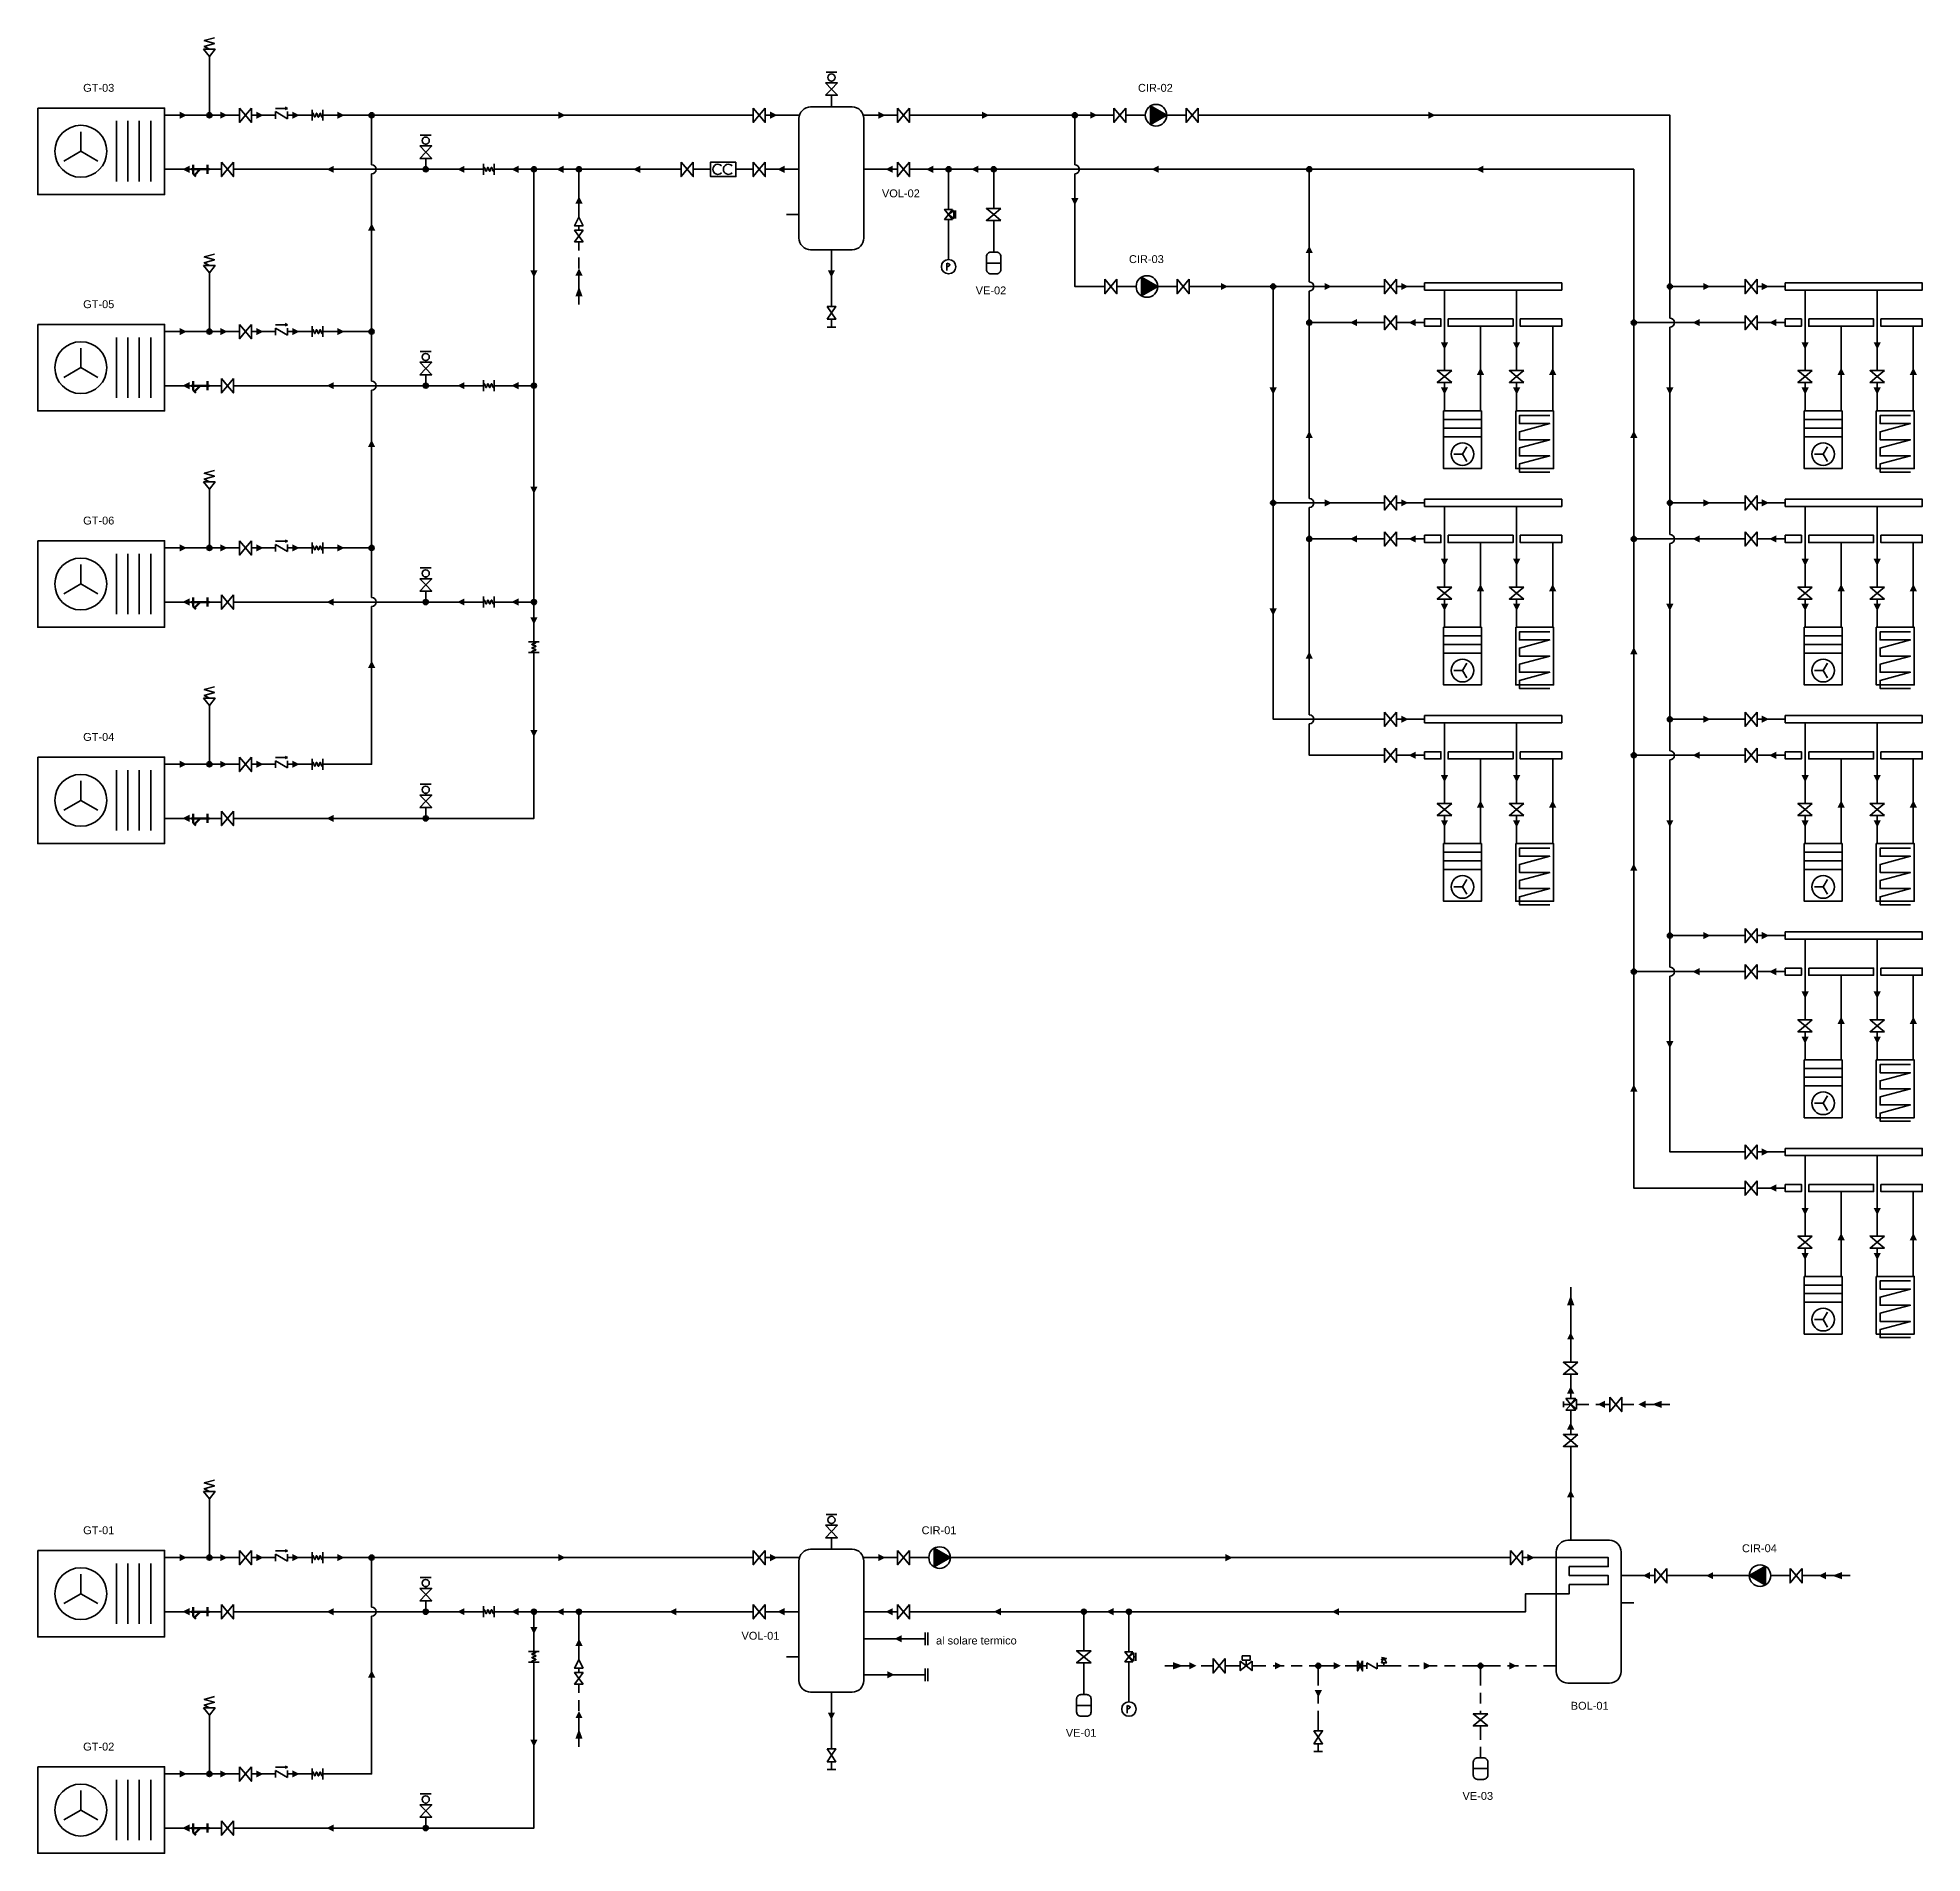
# Model space of a CAD drawing. Header units: millimetres. Extents: x 10 to 831, y 46 to 578.
# Drawn here: x 185 to 708, y 61 to 564 of the extents above; entities that cross this region are included whole.
import ezdxf

# ---------------------------------------------------------------- set-up
doc = ezdxf.new("R2010")
doc.units = ezdxf.units.MM
doc.linetypes.add('NOVEC_TRATTO_3_2', pattern=[5, 3, -2])
doc.layers.add('M-ANNO-IDEN', color=7, linetype='Continuous', lineweight=18)
doc.layers.add('M-DIAG-EQPM', color=7, linetype='Continuous', lineweight=35)
for name, color, linetype, lineweight, true_color in [('M-HWTR-RETN', 142, 'Continuous', 35, 0x2471a3), ('M-HWTR-SPLY', 22, 'Continuous', 35, 0xc0392b), ('P-DOMW-CPIP', 161, 'NOVEC_TRATTO_3_2', 35, 0x5dade2), ('P-DOMW-HPIP', 30, 'Continuous', 35, 0xd68910), ('P-DOMW-RPIP', 123, 'Continuous', 35, 0x58d68d)]:
    doc.layers.add(name, color=color, linetype=linetype, lineweight=lineweight, true_color=true_color)
doc.styles.add('NOVEC_ARIAL', font='arial.ttf')

msp = doc.modelspace()

# ---------------------------------------------------------------- texts
at = {"layer": 'M-ANNO-IDEN', "style": 'NOVEC_ARIAL'}
for s, p in [('GT-03', (197.5, 549.5)), ('CIR-02', (490, 549.5)), ('VOL-02', (419, 520.2375)), ('CIR-03', (487.5, 502)), ('GT-05', (197.5, 489.5)), ('VE-02', (445, 493.325)), ('GT-06', (197.5, 429.5)), ('GT-04', (197.5, 369.5)), ('GT-01', (197.5, 149.5)), ('CIR-01', (430, 149.5)), ('CIR-04', (657.5, 144.5)), ('VOL-01', (380.05895, 120.2375)), ('al solare termico', (434, 118.9125)), ('BOL-01', (610, 100.825)), ('VE-01', (470, 93.325)), ('GT-02', (197.5, 89.5)), ('VE-03', (580, 75.825))]:
    msp.add_text(s, height=2.1844, dxfattribs=at).set_placement(p)

# ---------------------------------------------------------------- blocks, each defined once
blk = doc.blocks.new('NoveC_FlowArrow')
h = blk.add_hatch(color=0)
h.dxf.hatch_style = 1
h.paths.add_polyline_path([(0, 0), (-2, 1), (-2, -1)])
blk = doc.blocks.new('NoveC_CappedConnection')
at = {"color": 0, "linetype": 'Continuous', "lineweight": -2}
for p, q in [((0.75, -0.75), (0.75, -4.25)), ((1.5, -0.75), (1.5, -4.25)), ((1.5, -2.5), (5, -2.5))]:
    blk.add_line(p, q, dxfattribs=at)
blk = doc.blocks.new('NoveC_NetworkBoundary')
at = {"color": 0, "linetype": 'Continuous', "lineweight": -2}
blk.add_line((0, -2.5), (5, -2.5), dxfattribs=at)
blk = doc.blocks.new('NoveC_ZoneManifoldPair')
at = {"color": 0, "linetype": 'Continuous', "lineweight": -2}
for p, q in [((0, -2.5), (2, -2.5)), ((7.5, -3.5), (7.5, -15)), ((27.5, -3.5), (27.5, -15)), ((0, -12.5), (2, -12.5)), ((17.5, -13.5), (17.5, -15)), ((37.5, -13.5), (37.5, -15))]:
    blk.add_line(p, q, dxfattribs=at)
for points in [[(2, -1.5), (40, -1.5), (40, -3.5), (2, -3.5)], [(2, -11.5), (6.5, -11.5), (6.5, -13.5), (2, -13.5)], [(8.5, -11.5), (26.5, -11.5), (26.5, -13.5), (8.5, -13.5)], [(28.5, -11.5), (40, -11.5), (40, -13.5), (28.5, -13.5)]]:
    blk.add_lwpolyline(points, close=True, dxfattribs=at)
blk = doc.blocks.new('NoveC_FanCoil')
at = {"color": 0, "linetype": 'Continuous', "lineweight": -2}
for p, q in [((0, -2.5), (2, -2.5)), ((4.4, -2.25), (4.4, -12.75)), ((6.8, -2.25), (6.8, -12.75)), ((9.2, -2.25), (9.2, -12.75)), ((14, -7.5), (14, -5.1375)), ((14, -7.5), (11.9525, -8.697)), ((14, -7.5), (16.0475, -8.697)), ((0, -12.5), (2, -12.5))]:
    blk.add_line(p, q, dxfattribs=at)
blk.add_lwpolyline([(2, -2.25), (18, -2.25), (18, -12.75), (2, -12.75)], close=True, dxfattribs=at)
blk.add_circle((14, -7.5), 3.15, dxfattribs=at)
blk = doc.blocks.new('NoveC_MixingValveThermostatic')
at = {"color": 0, "linetype": 'Continuous', "lineweight": -2}
for p, q in [((0, -5), (0.85, -5)), ((1.7, -3), (3.3, -3)), ((2.5, -5), (2.5, -3)), ((4.15, -5), (5, -5)), ((2.5, -6.65), (2.5, -10))]:
    blk.add_line(p, q, dxfattribs=at)
for points in [[(0.85, -3.68), (0.85, -6.32), (2.5, -5)], [(1.18, -6.65), (3.82, -6.65), (2.5, -5)], [(4.15, -3.68), (4.15, -6.32), (2.5, -5)]]:
    blk.add_lwpolyline(points, close=True, dxfattribs=at)
blk = doc.blocks.new('NoveC_UnderfloorPanel')
at = {"color": 0, "linetype": 'Continuous', "lineweight": -2}
for p, q in [((0, -2.5), (2, -2.5)), ((0, -12.5), (2, -12.5))]:
    blk.add_line(p, q, dxfattribs=at)
blk.add_lwpolyline([(2, -2.25), (18, -2.25), (18, -12.75), (2, -12.75)], close=True, dxfattribs=at)
blk.add_lwpolyline([(3.28, -11.7), (3.28, -3.3), (5.52, -3.3), (5.52, -11.7), (7.76, -3.3), (10, -3.3), (10, -11.7), (12.24, -3.3), (14.48, -3.3), (14.48, -11.7), (16.72, -3.3), (18.96, -3.3), (18.96, -11.7)], dxfattribs=at)
blk = doc.blocks.new('NoveC_TeeBranch')
at = {"linetype": 'Continuous', "lineweight": -2}
h = blk.add_hatch(color=0, dxfattribs=at)
h.dxf.hatch_style = 1
h.paths.add_polyline_path([(1.8, -2.5, 1), (3.2, -2.5, 1)])
at = {"color": 0, "linetype": 'Continuous', "lineweight": -2}
for p, q in [((2.5, 0), (2.5, -2.5)), ((0, -2.5), (5, -2.5))]:
    blk.add_line(p, q, dxfattribs=at)
blk.add_circle((2.5, -2.5), 0.7, dxfattribs=at)
blk = doc.blocks.new('NoveC_DrainConnection')
at = {"color": 0, "linetype": 'Continuous', "lineweight": -2}
for p, q in [((2.5, 0), (2.5, -3)), ((1.3, -8.8), (3.7, -8.8)), ((2.5, -6.6), (2.5, -8.8))]:
    blk.add_line(p, q, dxfattribs=at)
for points in [[(1.3, -3), (3.7, -3), (2.5, -4.8)], [(1.3, -6.6), (3.7, -6.6), (2.5, -4.8)]]:
    blk.add_lwpolyline(points, close=True, dxfattribs=at)
blk = doc.blocks.new('NoveC_ExpansionConnection')
at = {"color": 0, "linetype": 'Continuous', "lineweight": -2}
for p, q in [((2.5, 0), (2.5, -3)), ((0.5, -6), (4.5, -6))]:
    blk.add_line(p, q, dxfattribs=at)
blk.add_lwpolyline([(1.7, -3), (3.3, -3, -0.414214), (4.5, -4.2), (4.5, -7.8, -0.414214), (3.3, -9), (1.7, -9, -0.414214), (0.5, -7.8), (0.5, -4.2, -0.414214)], format="xyb", close=True, dxfattribs=at)
blk = doc.blocks.new('NoveC_HeatPumpAirWater')
at = {"color": 0, "linetype": 'Continuous', "lineweight": -2}
for p, q in [((40, -5), (37.6, -5)), ((14.368, -15), (14.368, -9.6)), ((24.224, -6.6), (24.224, -23.4)), ((27.392, -6.6), (27.392, -23.4)), ((30.56, -6.6), (30.56, -23.4)), ((33.728, -6.6), (33.728, -23.4)), ((14.368, -15), (9.688, -17.736)), ((14.368, -15), (19.048, -17.736)), ((40, -20), (37.6, -20))]:
    blk.add_line(p, q, dxfattribs=at)
blk.add_lwpolyline([(2.4, -3), (37.6, -3), (37.6, -27), (2.4, -27)], close=True, dxfattribs=at)
blk.add_circle((14.368, -15), 7.2, dxfattribs=at)
blk = doc.blocks.new('NoveC_DhwCylinder')
at = {"color": 0, "linetype": 'Continuous', "lineweight": -2}
for p, q in [((7.5, 0), (7.5, -2.7)), ((25, -12.5), (21.5, -12.5)), ((25, -20), (21.5, -20)), ((0, -37.5), (3.5, -37.5))]:
    blk.add_line(p, q, dxfattribs=at)
blk.add_lwpolyline([(6.74, -2.7), (18.26, -2.7, -0.414214), (21.5, -5.94), (21.5, -39.06, -0.414214), (18.26, -42.3), (6.74, -42.3, -0.414214), (3.5, -39.06), (3.5, -5.94, -0.414214)], format="xyb", close=True, dxfattribs=at)
blk.add_lwpolyline([(0, -7.5), (7.1, -7.5), (17.9, -7.5), (17.9, -10), (7.1, -10), (7.1, -12.5), (17.9, -12.5), (17.9, -15), (7.1, -15), (7.1, -17.5), (0, -17.5)], dxfattribs=at)
blk = doc.blocks.new('NoveC_BufferSixPort')
at = {"color": 0, "linetype": 'Continuous', "lineweight": -2}
for p, q in [((12.5, 0), (12.5, -2.7)), ((0, -5), (3.5, -5)), ((25, -5), (21.5, -5)), ((0, -20), (3.5, -20)), ((25, -20), (21.5, -20)), ((25, -27.5), (21.5, -27.5)), ((0, -32.5), (3.5, -32.5)), ((25, -37.5), (21.5, -37.5)), ((12.5, -45), (12.5, -42.3))]:
    blk.add_line(p, q, dxfattribs=at)
blk.add_lwpolyline([(6.74, -2.7), (18.26, -2.7, -0.414214), (21.5, -5.94), (21.5, -39.06, -0.414214), (18.26, -42.3), (6.74, -42.3, -0.414214), (3.5, -39.06), (3.5, -5.94, -0.414214)], format="xyb", close=True, dxfattribs=at)
blk = doc.blocks.new('NoveC_AirVentWithValve')
at = {"color": 0, "linetype": 'Continuous', "lineweight": -2}
for p, q in [((1, -0.525), (4, -0.525)), ((2.5, -3.05), (2.5, -3.525)), ((2.5, -6.975), (2.5, -7.5))]:
    blk.add_line(p, q, dxfattribs=at)
for points in [[(0.8333, -3.525), (4.1667, -3.525), (2.5, -5.25)], [(0.8333, -6.975), (4.1667, -6.975), (2.5, -5.25)]]:
    blk.add_lwpolyline(points, close=True, dxfattribs=at)
blk.add_circle((2.5, -2.05), 1, dxfattribs=at)
blk = doc.blocks.new('NoveC_BufferFourPort')
at = {"color": 0, "linetype": 'Continuous', "lineweight": -2}
for p, q in [((12.5, 0), (12.5, -2.7)), ((0, -5), (3.5, -5)), ((25, -5), (21.5, -5)), ((0, -20), (3.5, -20)), ((25, -20), (21.5, -20)), ((0, -32.5), (3.5, -32.5)), ((12.5, -45), (12.5, -42.3))]:
    blk.add_line(p, q, dxfattribs=at)
blk.add_lwpolyline([(6.74, -2.7), (18.26, -2.7, -0.414214), (21.5, -5.94), (21.5, -39.06, -0.414214), (18.26, -42.3), (6.74, -42.3, -0.414214), (3.5, -39.06), (3.5, -5.94, -0.414214)], format="xyb", close=True, dxfattribs=at)
blk = doc.blocks.new('NoveC_PressureGauge')
at = {"color": 0, "linetype": 'Continuous', "lineweight": -2}
blk.add_line((2.5, -10), (2.5, -5), dxfattribs=at)
blk.add_circle((2.5, -3), 2, dxfattribs=at)
blk = doc.blocks.new('NoveC_PressureGauge_Lettera')
at = {"color": 0, "linetype": 'Continuous', "lineweight": -2}
blk.add_line((-0.5, 1), (-0.5, -1.1), dxfattribs=at)
blk.add_lwpolyline([(-0.5, 1), (-0.24, 0.92), (-0.03, 0.83), (0.14, 0.75), (0.26, 0.67), (0.33, 0.58), (0.35, 0.5), (0.33, 0.42), (0.26, 0.33), (0.14, 0.25), (-0.03, 0.17), (-0.24, 0.08), (-0.5, 0)], dxfattribs=at)
blk = doc.blocks.new('NoveC_TeeJunction')
at = {"linetype": 'Continuous', "lineweight": -2}
h = blk.add_hatch(color=0, dxfattribs=at)
h.dxf.hatch_style = 1
h.paths.add_polyline_path([(1.8, -2.5, 1), (3.2, -2.5, 1)])
at = {"color": 0, "linetype": 'Continuous', "lineweight": -2}
for p, q in [((2.5, 0), (2.5, -2.5)), ((0, -2.5), (5, -2.5))]:
    blk.add_line(p, q, dxfattribs=at)
blk.add_circle((2.5, -2.5), 0.7, dxfattribs=at)
blk = doc.blocks.new('NoveC_FillingUnit')
at = {"color": 0, "linetype": 'Continuous', "lineweight": -2}
for p, q in [((2.5, 0), (2.5, -2.4)), ((2.5, -5.6), (2.5, -6.8)), ((2.5, -9.2), (2.5, -10))]:
    blk.add_line(p, q, dxfattribs=at)
for points in [[(1.3, -2.4), (3.7, -2.4), (2.5, -4)], [(1.3, -5.6), (3.7, -5.6), (2.5, -4)], [(1.3, -6.8), (3.7, -6.8), (2.5, -9.2)]]:
    blk.add_lwpolyline(points, close=True, dxfattribs=at)
blk = doc.blocks.new('NoveC_ValveSafety')
at = {"color": 0, "linetype": 'Continuous', "lineweight": -2}
blk.add_line((2.5, -10), (2.5, -6.2), dxfattribs=at)
blk.add_lwpolyline([(0.9, -4.2), (4.1, -4.2), (2.5, -6.2)], close=True, dxfattribs=at)
blk.add_lwpolyline([(2.5, -4.2), (1.1, -3.4), (3.9, -2.6), (1.1, -1.8), (3.9, -1)], dxfattribs=at)
blk = doc.blocks.new('NoveC_ValveIsolation')
at = {"color": 0, "linetype": 'Continuous', "lineweight": -2}
for p, q in [((0, -2.5), (0.8333, -2.5)), ((4.1667, -2.5), (5, -2.5))]:
    blk.add_line(p, q, dxfattribs=at)
for points in [[(0.8333, -0.5), (0.8333, -4.5), (2.5, -2.5)], [(4.1667, -0.5), (4.1667, -4.5), (2.5, -2.5)]]:
    blk.add_lwpolyline(points, close=True, dxfattribs=at)
blk = doc.blocks.new('NoveC_ValveGaugeCock3way')
at = {"color": 0, "linetype": 'Continuous', "lineweight": -2}
for p, q in [((0, -2.5), (1.1, -2.5)), ((1.38, -0.6), (3.62, -0.6)), ((2.5, -1.1), (2.5, -0.6)), ((3.9, -2.5), (5, -2.5))]:
    blk.add_line(p, q, dxfattribs=at)
for points in [[(1.1, -1.38), (1.1, -3.62), (2.5, -2.5)], [(1.38, -1.1), (3.62, -1.1), (2.5, -2.5)], [(3.9, -1.38), (3.9, -3.62), (2.5, -2.5)]]:
    blk.add_lwpolyline(points, close=True, dxfattribs=at)
blk = doc.blocks.new('NoveC_PumpCirculator')
at = {"linetype": 'Continuous', "lineweight": -2}
h = blk.add_hatch(color=0, dxfattribs=at)
h.dxf.hatch_style = 1
h.paths.add_polyline_path([(3.5, -2.402), (3.5, -7.598), (8, -5)])
at = {"color": 0, "linetype": 'Continuous', "lineweight": -2}
for p, q in [((0, -5), (2, -5)), ((8, -5), (10, -5))]:
    blk.add_line(p, q, dxfattribs=at)
blk.add_lwpolyline([(3.5, -2.402), (3.5, -7.598), (8, -5)], close=True, dxfattribs=at)
blk.add_circle((5, -5), 3, dxfattribs=at)
blk = doc.blocks.new('NoveC_ValveCheck')
at = {"color": 0, "linetype": 'Continuous', "lineweight": -2}
for p, q in [((0, -2.5), (0.85, -2.5)), ((0.85, -0.6), (4.15, -0.6)), ((0.85, -1.51), (0.85, -3.49)), ((0.85, -1.51), (4.15, -3.49)), ((4.15, -0.6), (3.55, -0.3)), ((4.15, -0.6), (3.55, -0.9)), ((4.15, -1.51), (4.15, -3.49)), ((4.15, -2.5), (5, -2.5))]:
    blk.add_line(p, q, dxfattribs=at)
blk = doc.blocks.new('NoveC_FlexibleJoint')
at = {"color": 0, "linetype": 'Continuous', "lineweight": -2}
for p, q in [((0, -2.5), (1, -2.5)), ((1, -1), (1, -4)), ((4, -1), (4, -4)), ((4, -2.5), (5, -2.5))]:
    blk.add_line(p, q, dxfattribs=at)
blk.add_lwpolyline([(1, -2.5), (1.04, -2.33), (1.08, -2.19), (1.12, -2.09), (1.17, -2.01), (1.21, -1.97), (1.25, -1.95), (1.29, -1.97), (1.33, -2.01), (1.38, -2.09), (1.42, -2.19), (1.46, -2.33), (1.5, -2.5), (1.54, -2.67), (1.58, -2.81), (1.62, -2.91), (1.67, -2.99), (1.71, -3.03), (1.75, -3.05), (1.79, -3.03), (1.83, -2.99), (1.88, -2.91), (1.92, -2.81), (1.96, -2.67), (2, -2.5), (2.04, -2.33), (2.08, -2.19), (2.12, -2.09), (2.17, -2.01), (2.21, -1.97), (2.25, -1.95), (2.29, -1.97), (2.33, -2.01), (2.38, -2.09), (2.42, -2.19), (2.46, -2.33), (2.5, -2.5), (2.54, -2.67), (2.58, -2.81), (2.62, -2.91), (2.67, -2.99), (2.71, -3.03), (2.75, -3.05), (2.79, -3.03), (2.83, -2.99), (2.88, -2.91), (2.92, -2.81), (2.96, -2.67), (3, -2.5), (3.04, -2.33), (3.08, -2.19), (3.12, -2.09), (3.17, -2.01), (3.21, -1.97), (3.25, -1.95), (3.29, -1.97), (3.33, -2.01), (3.38, -2.09), (3.42, -2.19), (3.46, -2.33), (3.5, -2.5), (3.54, -2.67), (3.58, -2.81), (3.62, -2.91), (3.67, -2.99), (3.71, -3.03), (3.75, -3.05), (3.79, -3.03), (3.83, -2.99), (3.88, -2.91), (3.92, -2.81), (3.96, -2.67), (4, -2.5)], dxfattribs=at)
blk = doc.blocks.new('NoveC_Strainer')
at = {"color": 0, "linetype": 'Continuous', "lineweight": -2}
for p, q in [((0, -2.5), (5, -2.5)), ((0.5, -1.25), (0.5, -3.75)), ((0.5464, -3.7464), (1.2536, -4.4536)), ((2.5, -2.5), (0.9, -4.1)), ((4.5, -1.25), (4.5, -3.75))]:
    blk.add_line(p, q, dxfattribs=at)
blk = doc.blocks.new('NoveC_HeatMeter')
at = {"color": 0, "linetype": 'Continuous', "lineweight": -2}
for p, q in [((0, -2.5), (1.5, -2.5)), ((8.5, -2.5), (10, -2.5))]:
    blk.add_line(p, q, dxfattribs=at)
blk.add_lwpolyline([(1.5, -0.5), (8.5, -0.5), (8.5, -4.5), (1.5, -4.5)], close=True, dxfattribs=at)
blk = doc.blocks.new('NoveC_HeatMeter_Sigla')
at = {"color": 0, "linetype": 'Continuous', "lineweight": -2}
for points in [[(-0.49, 0.98, 2.448775), (-0.49, -0.98)], [(2.45, 0.98, 2.448775), (2.45, -0.98)]]:
    blk.add_lwpolyline(points, format="xyb", dxfattribs=at)
blk = doc.blocks.new('NoveC_PressureReducer')
at = {"color": 0, "linetype": 'Continuous', "lineweight": -2}
for p, q in [((0, -5), (0.85, -5)), ((2.5, -5), (2.5, -3.4)), ((4.15, -5), (5, -5))]:
    blk.add_line(p, q, dxfattribs=at)
for points in [[(0.85, -3.68), (0.85, -6.32), (2.5, -5)], [(1.4, -2.2), (3.6, -2.2), (3.6, -3.4), (1.4, -3.4)], [(4.15, -3.68), (4.15, -6.32), (2.5, -5)]]:
    blk.add_lwpolyline(points, close=True, dxfattribs=at)
blk = doc.blocks.new('NoveC_DhwSafetyGroup')
at = {"color": 0, "linetype": 'Continuous', "lineweight": -2}
for p, q in [((0, -2.5), (3.5, -2.5)), ((3.5, -1.66), (3.5, -3.34)), ((3.5, -1.66), (6.3, -3.34)), ((6.3, -1.66), (6.3, -3.34)), ((6.3, -2.5), (10, -2.5)), ((8.2, -2.5), (8.2, -1.7))]:
    blk.add_line(p, q, dxfattribs=at)
for points in [[(0.9, -1.1), (0.9, -3.9), (1.6, -2.5)], [(2.3, -1.1), (2.3, -3.9), (1.6, -2.5)], [(7.5, -1.7), (8.9, -1.7), (8.2, -0.3)]]:
    blk.add_lwpolyline(points, close=True, dxfattribs=at)
blk.add_lwpolyline([(8.2, -0.3), (7.5, -0.8), (8.9, -0.5), (7.5, -0.2)], dxfattribs=at)

# ---------------------------------------------------------------- linework, layer by layer
at = {"layer": 'M-HWTR-RETN', "flags": 128}
for points in [[(227.5, 528), (222.5, 528)], [(235, 528), (232.5, 528)], [(290, 528), (240, 528)], [(307.5, 528), (295, 528)], [(320, 528), (312.5, 528)], [(332.5, 528), (325, 528)], [(362.5, 528), (337.5, 528)], [(370, 528), (367.5, 528)], [(382.5, 528), (380, 528)], [(392.5, 528), (387.5, 528)], [(422.5, 528), (417.5, 528)], [(435, 528), (427.5, 528)], [(447.5, 528), (440, 528)], [(535, 528), (452.5, 528)], [(627.5, 488), (627.5, 528), (540, 528)], [(322.5, 525.5), (322.5, 470.5)], [(335, 515.5), (335, 525.5)], [(437.5, 525.5), (437.5, 518)], [(450, 525.5), (450, 518)], [(537.5, 496.75), (537.5, 525.5)], [(437.5, 513), (437.5, 508)], [(450, 513), (450, 508)], [(537.5, 488), (537.5, 494.25)], [(537.5, 436.75), (537.5, 483)], [(557.5, 485.5), (540, 485.5)], [(567.5, 485.5), (562.5, 485.5)], [(585, 463), (585, 483)], [(605, 463), (605, 483)], [(627.5, 428), (627.5, 483)], [(657.5, 485.5), (630, 485.5)], [(667.5, 485.5), (662.5, 485.5)], [(685, 463), (685, 483)], [(705, 463), (705, 483)], [(227.5, 468), (222.5, 468)], [(235, 468), (232.5, 468)], [(290, 468), (240, 468)], [(307.5, 468), (295, 468)], [(320, 468), (312.5, 468)], [(322.5, 465.5), (322.5, 410.5)], [(537.5, 428), (537.5, 434.25)], [(557.5, 425.5), (540, 425.5)], [(567.5, 425.5), (562.5, 425.5)], [(657.5, 425.5), (630, 425.5)], [(667.5, 425.5), (662.5, 425.5)], [(537.5, 376.75), (537.5, 423)], [(585, 403), (585, 423)], [(605, 403), (605, 423)], [(627.5, 368), (627.5, 423)], [(685, 403), (685, 423)], [(705, 403), (705, 423)], [(227.5, 408), (222.5, 408)], [(235, 408), (232.5, 408)], [(290, 408), (240, 408)], [(307.5, 408), (295, 408)], [(320, 408), (312.5, 408)], [(322.5, 405.5), (322.5, 398)], [(322.5, 393), (322.5, 348), (295, 348)], [(557.5, 365.5), (537.5, 365.5), (537.5, 374.25)], [(567.5, 365.5), (562.5, 365.5)], [(585, 343), (585, 363)], [(605, 343), (605, 363)], [(627.5, 308), (627.5, 363)], [(657.5, 365.5), (630, 365.5)], [(667.5, 365.5), (662.5, 365.5)], [(685, 343), (685, 363)], [(705, 343), (705, 363)], [(227.5, 348), (222.5, 348)], [(235, 348), (232.5, 348)], [(290, 348), (240, 348)], [(657.5, 305.5), (630, 305.5)], [(667.5, 305.5), (662.5, 305.5)], [(657.5, 245.5), (627.5, 245.5), (627.5, 303)], [(685, 283), (685, 303)], [(705, 283), (705, 303)], [(667.5, 245.5), (662.5, 245.5)], [(685, 223), (685, 243)], [(705, 223), (705, 243)], [(602.5, 133), (597.5, 133), (597.5, 128), (490, 128)], [(227.5, 128), (222.5, 128)], [(235, 128), (232.5, 128)], [(290, 128), (240, 128)], [(307.5, 128), (295, 128)], [(320, 128), (312.5, 128)], [(322.5, 125.5), (322.5, 118)], [(332.5, 128), (325, 128)], [(335, 115.5), (335, 125.5)], [(382.5, 128), (337.5, 128)], [(392.5, 128), (387.5, 128)], [(422.5, 128), (417.5, 128)], [(472.5, 128), (427.5, 128)], [(475, 125.5), (475, 118)], [(485, 128), (477.5, 128)], [(487.5, 125.5), (487.5, 118)], [(322.5, 113), (322.5, 68), (295, 68)], [(417.5, 110.5), (427.5, 110.5)], [(475, 113), (475, 108)], [(487.5, 113), (487.5, 108)], [(227.5, 68), (222.5, 68)], [(235, 68), (232.5, 68)], [(290, 68), (240, 68)]]:
    msp.add_lwpolyline(points, dxfattribs=at)
at = {"layer": 'M-HWTR-RETN', "linetype": 'Continuous'}
for centre in [(537.5, 495.5), (537.5, 435.5), (537.5, 375.5)]:
    msp.add_arc(centre, 1.25, 270, 90, dxfattribs=at)
at = {"layer": 'M-HWTR-SPLY', "flags": 128}
for points in [[(232.5, 545.5), (232.5, 555.5)], [(222.5, 543), (230, 543)], [(235, 543), (240, 543)], [(245, 543), (250, 543)], [(255, 543), (260, 543)], [(265, 543), (275, 543)], [(277.5, 529.25), (277.5, 540.5)], [(280, 543), (382.5, 543)], [(387.5, 543), (392.5, 543)], [(417.5, 543), (422.5, 543)], [(427.5, 543), (470, 543)], [(472.5, 540.5), (472.5, 529.25)], [(475, 543), (482.5, 543)], [(487.5, 543), (490, 543)], [(500, 543), (502.5, 543)], [(507.5, 543), (637.5, 543), (637.5, 498)], [(277.5, 485.5), (277.5, 526.75)], [(472.5, 526.75), (472.5, 495.5), (480, 495.5)], [(405, 503), (405, 493)], [(232.5, 485.5), (232.5, 495.5)], [(485, 495.5), (487.5, 495.5)], [(497.5, 495.5), (500, 495.5)], [(505, 495.5), (525, 495.5)], [(527.5, 493), (527.5, 438)], [(530, 495.5), (557.5, 495.5)], [(562.5, 495.5), (567.5, 495.5)], [(637.5, 493), (637.5, 486.75)], [(640, 495.5), (657.5, 495.5)], [(662.5, 495.5), (667.5, 495.5)], [(222.5, 483), (230, 483)], [(235, 483), (240, 483)], [(245, 483), (250, 483)], [(255, 483), (260, 483)], [(265, 483), (275, 483)], [(575, 483), (575, 473)], [(595, 483), (595, 473)], [(637.5, 484.25), (637.5, 438)], [(675, 483), (675, 473)], [(695, 483), (695, 473)], [(277.5, 469.25), (277.5, 480.5)], [(277.5, 425.5), (277.5, 466.75)], [(575, 468), (575, 463)], [(595, 468), (595, 463)], [(675, 468), (675, 463)], [(695, 468), (695, 463)], [(232.5, 425.5), (232.5, 435.5)], [(530, 435.5), (557.5, 435.5)], [(562.5, 435.5), (567.5, 435.5)], [(640, 435.5), (657.5, 435.5)], [(662.5, 435.5), (667.5, 435.5)], [(527.5, 433), (527.5, 375.5), (557.5, 375.5)], [(637.5, 433), (637.5, 426.75)], [(637.5, 424.25), (637.5, 378)], [(222.5, 423), (230, 423)], [(235, 423), (240, 423)], [(245, 423), (250, 423)], [(255, 423), (260, 423)], [(265, 423), (275, 423)], [(277.5, 409.25), (277.5, 420.5)], [(575, 423), (575, 413)], [(595, 423), (595, 413)], [(675, 423), (675, 413)], [(695, 423), (695, 413)], [(575, 408), (575, 403)], [(595, 408), (595, 403)], [(675, 408), (675, 403)], [(695, 408), (695, 403)], [(265, 363), (277.5, 363), (277.5, 406.75)], [(232.5, 365.5), (232.5, 375.5)], [(562.5, 375.5), (567.5, 375.5)], [(637.5, 373), (637.5, 366.75)], [(640, 375.5), (657.5, 375.5)], [(662.5, 375.5), (667.5, 375.5)], [(222.5, 363), (230, 363)], [(235, 363), (240, 363)], [(245, 363), (250, 363)], [(255, 363), (260, 363)], [(575, 363), (575, 353)], [(595, 363), (595, 353)], [(637.5, 364.25), (637.5, 318)], [(675, 363), (675, 353)], [(695, 363), (695, 353)], [(575, 348), (575, 343)], [(595, 348), (595, 343)], [(675, 348), (675, 343)], [(695, 348), (695, 343)], [(640, 315.5), (657.5, 315.5)], [(662.5, 315.5), (667.5, 315.5)], [(637.5, 313), (637.5, 306.75)], [(637.5, 304.25), (637.5, 255.5), (657.5, 255.5)], [(675, 303), (675, 293)], [(695, 303), (695, 293)], [(675, 288), (675, 283)], [(695, 288), (695, 283)], [(662.5, 255.5), (667.5, 255.5)], [(675, 243), (675, 233)], [(695, 243), (695, 233)], [(675, 228), (675, 223)], [(695, 228), (695, 223)], [(232.5, 145.5), (232.5, 155.5)], [(222.5, 143), (230, 143)], [(235, 143), (240, 143)], [(245, 143), (250, 143)], [(255, 143), (260, 143)], [(265, 143), (275, 143)], [(280, 143), (382.5, 143)], [(387.5, 143), (392.5, 143)], [(417.5, 143), (422.5, 143)], [(427.5, 143), (430, 143)], [(440, 143), (592.5, 143)], [(597.5, 143), (602.5, 143)], [(277.5, 129.25), (277.5, 140.5)], [(265, 83), (277.5, 83), (277.5, 126.75)], [(427.5, 120.5), (417.5, 120.5)], [(405, 103), (405, 93)], [(232.5, 85.5), (232.5, 95.5)], [(222.5, 83), (230, 83)], [(235, 83), (240, 83)], [(245, 83), (250, 83)], [(255, 83), (260, 83)]]:
    msp.add_lwpolyline(points, dxfattribs=at)
at = {"layer": 'M-HWTR-SPLY', "linetype": 'Continuous'}
for centre in [(277.5, 528), (472.5, 528), (637.5, 485.5), (277.5, 468), (637.5, 425.5), (277.5, 408), (637.5, 365.5), (637.5, 305.5), (277.5, 128)]:
    msp.add_arc(centre, 1.25, 270, 90, dxfattribs=at)
at = {"layer": 'P-DOMW-CPIP', "flags": 128}
for points in [[(335, 495.5), (335, 505.5)], [(620, 185.5), (615, 185.5)], [(632.5, 185.5), (625, 185.5)], [(502.5, 113), (510, 113)], [(515, 113), (517.5, 113)], [(522.5, 113), (537.5, 113)], [(540, 110.5), (540, 98)], [(542.5, 113), (550, 113)], [(560, 113), (582.5, 113)], [(585, 110.5), (585, 100.5)], [(587.5, 113), (602.5, 113)], [(335, 95.5), (335, 105.5)], [(585, 95.5), (585, 90.5)]]:
    msp.add_lwpolyline(points, dxfattribs=at)
at = {"layer": 'P-DOMW-HPIP', "flags": 128}
for points in [[(610, 198), (610, 213)], [(610, 188), (610, 193)], [(610, 178), (610, 183)], [(610, 150.5), (610, 173)]]:
    msp.add_lwpolyline(points, dxfattribs=at)
at = {"layer": 'P-DOMW-RPIP', "flags": 128}
for points in [[(632.5, 138), (627.5, 138)], [(657.5, 138), (637.5, 138)], [(670, 138), (667.5, 138)], [(682.5, 138), (675, 138)]]:
    msp.add_lwpolyline(points, dxfattribs=at)

# ---------------------------------------------------------------- block references
at = {"layer": 'M-DIAG-EQPM'}
for name, p in [('NoveC_ValveSafety', (230, 565.5)), ('NoveC_AirVentWithValve', (402.5, 555.5)), ('NoveC_HeatPumpAirWater', (182.5, 548)), ('NoveC_TeeBranch', (230, 545.5)), ('NoveC_ValveIsolation', (240, 545.5)), ('NoveC_ValveCheck', (250, 545.5)), ('NoveC_FlexibleJoint', (260, 545.5)), ('NoveC_ValveIsolation', (382.5, 545.5)), ('NoveC_BufferFourPort', (392.5, 548)), ('NoveC_ValveIsolation', (422.5, 545.5)), ('NoveC_ValveIsolation', (482.5, 545.5)), ('NoveC_PumpCirculator', (490, 548)), ('NoveC_ValveIsolation', (502.5, 545.5)), ('NoveC_AirVentWithValve', (290, 538)), ('NoveC_ValveIsolation', (235, 530.5)), ('NoveC_TeeBranch', (290, 530.5)), ('NoveC_FlexibleJoint', (307.5, 530.5)), ('NoveC_ValveIsolation', (362.5, 530.5)), ('NoveC_HeatMeter_Sigla', (375, 528)), ('NoveC_ValveIsolation', (382.5, 530.5)), ('NoveC_ValveIsolation', (422.5, 530.5)), ('NoveC_ExpansionConnection', (447.5, 508)), ('NoveC_ValveSafety', (230, 505.5)), ('NoveC_PressureGauge_Lettera', (437.5, 501)), ('NoveC_ValveIsolation', (480, 498)), ('NoveC_PumpCirculator', (487.5, 500.5)), ('NoveC_ValveIsolation', (500, 498)), ('NoveC_ValveIsolation', (557.5, 498)), ('NoveC_ZoneManifoldPair', (567.5, 498)), ('NoveC_ValveIsolation', (657.5, 498)), ('NoveC_ZoneManifoldPair', (667.5, 498)), ('NoveC_DrainConnection', (402.5, 493)), ('NoveC_ValveIsolation', (557.5, 488)), ('NoveC_ValveIsolation', (657.5, 488)), ('NoveC_HeatPumpAirWater', (182.5, 488)), ('NoveC_TeeBranch', (230, 485.5)), ('NoveC_ValveIsolation', (240, 485.5)), ('NoveC_ValveCheck', (250, 485.5)), ('NoveC_FlexibleJoint', (260, 485.5)), ('NoveC_AirVentWithValve', (290, 478)), ('NoveC_TeeBranch', (290, 470.5)), ('NoveC_ValveIsolation', (235, 470.5)), ('NoveC_FlexibleJoint', (307.5, 470.5)), ('NoveC_ValveSafety', (230, 445.5)), ('NoveC_ValveIsolation', (557.5, 438)), ('NoveC_ZoneManifoldPair', (567.5, 438)), ('NoveC_ValveIsolation', (657.5, 438)), ('NoveC_ZoneManifoldPair', (667.5, 438)), ('NoveC_HeatPumpAirWater', (182.5, 428)), ('NoveC_TeeBranch', (230, 425.5)), ('NoveC_ValveIsolation', (240, 425.5)), ('NoveC_ValveCheck', (250, 425.5)), ('NoveC_FlexibleJoint', (260, 425.5)), ('NoveC_ValveIsolation', (557.5, 428)), ('NoveC_ValveIsolation', (657.5, 428)), ('NoveC_AirVentWithValve', (290, 418)), ('NoveC_ValveIsolation', (235, 410.5)), ('NoveC_TeeBranch', (290, 410.5)), ('NoveC_FlexibleJoint', (307.5, 410.5)), ('NoveC_ValveSafety', (230, 385.5)), ('NoveC_ValveIsolation', (557.5, 378)), ('NoveC_ZoneManifoldPair', (567.5, 378)), ('NoveC_ValveIsolation', (657.5, 378)), ('NoveC_ZoneManifoldPair', (667.5, 378)), ('NoveC_ValveIsolation', (557.5, 368)), ('NoveC_ValveIsolation', (657.5, 368)), ('NoveC_HeatPumpAirWater', (182.5, 368)), ('NoveC_TeeBranch', (230, 365.5)), ('NoveC_ValveIsolation', (240, 365.5)), ('NoveC_ValveCheck', (250, 365.5)), ('NoveC_FlexibleJoint', (260, 365.5)), ('NoveC_AirVentWithValve', (290, 358)), ('NoveC_TeeBranch', (290, 350.5)), ('NoveC_ValveIsolation', (235, 350.5)), ('NoveC_ValveIsolation', (657.5, 318)), ('NoveC_ZoneManifoldPair', (667.5, 318)), ('NoveC_ValveIsolation', (657.5, 308)), ('NoveC_ValveIsolation', (657.5, 258)), ('NoveC_ZoneManifoldPair', (667.5, 258)), ('NoveC_ValveIsolation', (657.5, 248)), ('NoveC_ValveIsolation', (620, 188)), ('NoveC_ValveSafety', (230, 165.5)), ('NoveC_AirVentWithValve', (402.5, 155.5)), ('NoveC_BufferSixPort', (392.5, 148)), ('NoveC_DhwCylinder', (602.5, 150.5)), ('NoveC_HeatPumpAirWater', (182.5, 148)), ('NoveC_TeeBranch', (230, 145.5)), ('NoveC_ValveIsolation', (240, 145.5)), ('NoveC_ValveCheck', (250, 145.5)), ('NoveC_FlexibleJoint', (260, 145.5)), ('NoveC_ValveIsolation', (382.5, 145.5)), ('NoveC_ValveIsolation', (422.5, 145.5)), ('NoveC_PumpCirculator', (430, 148)), ('NoveC_ValveIsolation', (592.5, 145.5)), ('NoveC_AirVentWithValve', (290, 138)), ('NoveC_ValveIsolation', (632.5, 140.5)), ('NoveC_ValveIsolation', (670, 140.5)), ('NoveC_ValveIsolation', (235, 130.5)), ('NoveC_TeeBranch', (290, 130.5)), ('NoveC_FlexibleJoint', (307.5, 130.5)), ('NoveC_ValveIsolation', (382.5, 130.5)), ('NoveC_ValveIsolation', (422.5, 130.5)), ('NoveC_ValveIsolation', (510, 115.5)), ('NoveC_PressureReducer', (517.5, 118)), ('NoveC_DhwSafetyGroup', (550, 115.5)), ('NoveC_NetworkBoundary', (497.5, 115.5)), ('NoveC_ExpansionConnection', (472.5, 108)), ('NoveC_ValveSafety', (230, 105.5)), ('NoveC_PressureGauge_Lettera', (487.5, 101)), ('NoveC_DrainConnection', (537.5, 98)), ('NoveC_DrainConnection', (402.5, 93)), ('NoveC_ExpansionConnection', (582.5, 90.5)), ('NoveC_HeatPumpAirWater', (182.5, 88)), ('NoveC_TeeBranch', (230, 85.5)), ('NoveC_ValveIsolation', (240, 85.5)), ('NoveC_ValveCheck', (250, 85.5)), ('NoveC_FlexibleJoint', (260, 85.5)), ('NoveC_AirVentWithValve', (290, 78)), ('NoveC_ValveIsolation', (235, 70.5)), ('NoveC_TeeBranch', (290, 70.5))]:
    msp.add_blockref(name, p, dxfattribs=at)
for name, p, rotation in [('NoveC_TeeJunction', (280, 540.5), 180), ('NoveC_TeeJunction', (475, 540.5), 180), ('NoveC_TeeJunction', (325, 525.5), 180), ('NoveC_TeeBranch', (337.5, 525.5), 180), ('NoveC_TeeBranch', (440, 525.5), 180), ('NoveC_TeeBranch', (452.5, 525.5), 180), ('NoveC_TeeJunction', (540, 525.5), 180), ('NoveC_ValveGaugeCock3way', (440, 518), 270), ('NoveC_ValveIsolation', (452.5, 518), 270), ('NoveC_FillingUnit', (337.5, 505.5), 180), ('NoveC_PressureGauge', (440, 498), 180), ('NoveC_TeeJunction', (640, 498), 270), ('NoveC_TeeJunction', (530, 493), 180), ('NoveC_TeeJunction', (540, 488), 270), ('NoveC_TeeJunction', (275, 480.5), 90), ('NoveC_TeeJunction', (320, 465.5), 90), ('NoveC_ValveIsolation', (577.5, 473), 270), ('NoveC_ValveIsolation', (597.5, 473), 270), ('NoveC_ValveIsolation', (677.5, 473), 270), ('NoveC_ValveIsolation', (697.5, 473), 270), ('NoveC_TeeJunction', (530, 438), 270), ('NoveC_TeeJunction', (640, 438), 270), ('NoveC_TeeJunction', (275, 420.5), 90), ('NoveC_TeeJunction', (540, 428), 270), ('NoveC_TeeJunction', (630, 428), 270), ('NoveC_ValveIsolation', (577.5, 413), 270), ('NoveC_ValveIsolation', (597.5, 413), 270), ('NoveC_ValveIsolation', (677.5, 413), 270), ('NoveC_ValveIsolation', (697.5, 413), 270), ('NoveC_TeeJunction', (320, 405.5), 90), ('NoveC_FlexibleJoint', (325, 398), 270), ('NoveC_TeeJunction', (640, 378), 270), ('NoveC_TeeJunction', (630, 368), 270), ('NoveC_ValveIsolation', (577.5, 353), 270), ('NoveC_ValveIsolation', (597.5, 353), 270), ('NoveC_ValveIsolation', (677.5, 353), 270), ('NoveC_ValveIsolation', (697.5, 353), 270), ('NoveC_TeeJunction', (640, 318), 270), ('NoveC_TeeJunction', (630, 308), 270), ('NoveC_ValveIsolation', (677.5, 293), 270), ('NoveC_ValveIsolation', (697.5, 293), 270), ('NoveC_ValveIsolation', (677.5, 233), 270), ('NoveC_ValveIsolation', (697.5, 233), 270), ('NoveC_NetworkBoundary', (612.5, 218), 270), ('NoveC_ValveIsolation', (612.5, 198), 270), ('NoveC_MixingValveThermostatic', (605, 183), 90), ('NoveC_ValveIsolation', (612.5, 178), 270), ('NoveC_TeeJunction', (280, 140.5), 180), ('NoveC_TeeJunction', (325, 125.5), 180), ('NoveC_TeeBranch', (337.5, 125.5), 180), ('NoveC_TeeBranch', (477.5, 125.5), 180), ('NoveC_TeeBranch', (490, 125.5), 180), ('NoveC_FlexibleJoint', (325, 118), 270), ('NoveC_FillingUnit', (337.5, 105.5), 180), ('NoveC_ValveIsolation', (477.5, 118), 270), ('NoveC_ValveGaugeCock3way', (490, 118), 270), ('NoveC_TeeBranch', (542.5, 110.5), 180), ('NoveC_TeeBranch', (587.5, 110.5), 180), ('NoveC_PressureGauge', (490, 98), 180), ('NoveC_ValveIsolation', (587.5, 100.5), 270)]:
    msp.add_blockref(name, p, dxfattribs=dict(at, rotation=rotation))
at = {"layer": 'M-DIAG-EQPM', "lineweight": 50}
for p in [(227.5, 530.5), (227.5, 470.5), (227.5, 410.5), (227.5, 350.5), (227.5, 130.5), (227.5, 70.5)]:
    msp.add_blockref('NoveC_Strainer', p, dxfattribs=at)
at = {"layer": 'M-DIAG-EQPM'}
for name, p, xscale in [('NoveC_HeatMeter', (380, 530.5), -1), ('NoveC_NetworkBoundary', (637.5, 188), -1), ('NoveC_PumpCirculator', (667.5, 143), -1), ('NoveC_NetworkBoundary', (687.5, 140.5), -1), ('NoveC_CappedConnection', (432.5, 123), -1), ('NoveC_CappedConnection', (432.5, 113), -1), ('NoveC_FlowArrow', (502.5, 113), 1.375)]:
    msp.add_blockref(name, p, dxfattribs=dict(at, xscale=xscale))
for name, p, xscale, rotation in [('NoveC_FlowArrow', (335, 495.5), 1.375, 90), ('NoveC_NetworkBoundary', (337.5, 490.5), -1, 270), ('NoveC_TeeJunction', (630, 483), -1, 270), ('NoveC_FanCoil', (572.5, 463), -1, 90), ('NoveC_UnderfloorPanel', (592.5, 463), -1, 90), ('NoveC_FanCoil', (672.5, 463), -1, 90), ('NoveC_UnderfloorPanel', (692.5, 463), -1, 90), ('NoveC_FanCoil', (572.5, 403), -1, 90), ('NoveC_UnderfloorPanel', (592.5, 403), -1, 90), ('NoveC_FanCoil', (672.5, 403), -1, 90), ('NoveC_UnderfloorPanel', (692.5, 403), -1, 90), ('NoveC_FanCoil', (572.5, 343), -1, 90), ('NoveC_UnderfloorPanel', (592.5, 343), -1, 90), ('NoveC_FanCoil', (672.5, 343), -1, 90), ('NoveC_UnderfloorPanel', (692.5, 343), -1, 90), ('NoveC_FanCoil', (672.5, 283), -1, 90), ('NoveC_UnderfloorPanel', (692.5, 283), -1, 90), ('NoveC_FanCoil', (672.5, 223), -1, 90), ('NoveC_UnderfloorPanel', (692.5, 223), -1, 90), ('NoveC_FlowArrow', (610, 215.75), 1.375, 90), ('NoveC_FlowArrow', (632.5, 185.5), 1.375, 180), ('NoveC_FlowArrow', (682.5, 138), 1.375, 180), ('NoveC_FlowArrow', (335, 95.5), 1.375, 90), ('NoveC_NetworkBoundary', (337.5, 90.5), -1, 270)]:
    msp.add_blockref(name, p, dxfattribs=dict(at, xscale=xscale, rotation=rotation))
at = {"layer": 'M-HWTR-RETN'}
for p, rotation in [((225, 528), 180), ((265, 528), 180), ((301.25, 528), 180), ((316.25, 528), 180), ((328.75, 528), 180), ((350, 528), 180), ((390, 528), 180), ((420, 528), 180), ((431.25, 528), 180), ((443.75, 528), 180), ((493.75, 528), 180), ((583.75, 528), 180), ((335, 520.5), 90), ((537.5, 506.75), 90), ((322.5, 498), 270), ((548.75, 485.5), 180), ((565, 485.5), 180), ((643.75, 485.5), 180), ((665, 485.5), 180), ((585, 473), 90), ((605, 473), 90), ((685, 473), 90), ((705, 473), 90), ((225, 468), 180), ((265, 468), 180), ((301.25, 468), 180), ((316.25, 468), 180), ((537.5, 455.5), 90), ((627.5, 455.5), 90), ((322.5, 438), 270), ((548.75, 425.5), 180), ((565, 425.5), 180), ((643.75, 425.5), 180), ((665, 425.5), 180), ((585, 413), 90), ((605, 413), 90), ((685, 413), 90), ((705, 413), 90), ((225, 408), 180), ((265, 408), 180), ((301.25, 408), 180), ((316.25, 408), 180), ((322.5, 401.75), 270), ((537.5, 394.25), 90), ((627.5, 395.5), 90), ((322.5, 370.5), 270), ((565, 365.5), 180), ((643.75, 365.5), 180), ((665, 365.5), 180), ((585, 353), 90), ((605, 353), 90), ((685, 353), 90), ((705, 353), 90), ((225, 348), 180), ((265, 348), 180), ((627.5, 335.5), 90), ((643.75, 305.5), 180), ((665, 305.5), 180), ((685, 293), 90), ((705, 293), 90), ((627.5, 274.25), 90), ((665, 245.5), 180), ((685, 233), 90), ((705, 233), 90), ((225, 128), 180), ((265, 128), 180), ((301.25, 128), 180), ((316.25, 128), 180), ((328.75, 128), 180), ((360, 128), 180), ((390, 128), 180), ((420, 128), 180), ((450, 128), 180), ((481.25, 128), 180), ((543.75, 128), 180), ((322.5, 121.75), 270), ((335, 120.5), 90), ((322.5, 90.5), 270), ((225, 68), 180), ((265, 68), 180)]:
    msp.add_blockref('NoveC_FlowArrow', p, dxfattribs=dict(at, rotation=rotation))
msp.add_blockref('NoveC_FlowArrow', (422.5, 110.5), dxfattribs=at)
at = {"layer": 'M-HWTR-SPLY'}
for p in [(226.25, 543), (237.5, 543), (247.5, 543), (257.5, 543), (270, 543), (331.25, 543), (390, 543), (420, 543), (448.75, 543), (478.75, 543), (572.5, 543), (515, 495.5), (543.75, 495.5), (565, 495.5), (648.75, 495.5), (665, 495.5), (226.25, 483), (237.5, 483), (247.5, 483), (257.5, 483), (270, 483), (543.75, 435.5), (565, 435.5), (648.75, 435.5), (665, 435.5), (226.25, 423), (237.5, 423), (247.5, 423), (257.5, 423), (270, 423), (565, 375.5), (648.75, 375.5), (665, 375.5), (226.25, 363), (237.5, 363), (247.5, 363), (257.5, 363), (648.75, 315.5), (665, 315.5), (665, 255.5), (226.25, 143), (237.5, 143), (247.5, 143), (257.5, 143), (270, 143), (331.25, 143), (390, 143), (420, 143), (516.25, 143), (600, 143), (226.25, 83), (237.5, 83), (247.5, 83), (257.5, 83)]:
    msp.add_blockref('NoveC_FlowArrow', p, dxfattribs=at)
for p, rotation in [((472.5, 518), 270), ((277.5, 513), 90), ((405, 498), 270), ((575, 478), 270), ((595, 478), 270), ((675, 478), 270), ((695, 478), 270), ((527.5, 465.5), 270), ((575, 465.5), 270), ((595, 465.5), 270), ((637.5, 465.5), 270), ((675, 465.5), 270), ((695, 465.5), 270), ((277.5, 453), 90), ((575, 418), 270), ((595, 418), 270), ((675, 418), 270), ((695, 418), 270), ((527.5, 404.25), 270), ((575, 405.5), 270), ((595, 405.5), 270), ((637.5, 405.5), 270), ((675, 405.5), 270), ((695, 405.5), 270), ((277.5, 391.75), 90), ((575, 358), 270), ((595, 358), 270), ((675, 358), 270), ((695, 358), 270), ((575, 345.5), 270), ((595, 345.5), 270), ((637.5, 345.5), 270), ((675, 345.5), 270), ((695, 345.5), 270), ((675, 298), 270), ((695, 298), 270), ((675, 285.5), 270), ((695, 285.5), 270), ((637.5, 284.25), 270), ((675, 238), 270), ((695, 238), 270), ((675, 225.5), 270), ((695, 225.5), 270), ((422.5, 120.5), 180), ((277.5, 111.75), 90), ((405, 98), 270)]:
    msp.add_blockref('NoveC_FlowArrow', p, dxfattribs=dict(at, rotation=rotation))
at = {"layer": 'P-DOMW-CPIP'}
for p, rotation in [((335, 500.5), 90), ((617.5, 185.5), 180), ((628.75, 185.5), 180), ((540, 104.25), 270), ((335, 100.5), 90)]:
    msp.add_blockref('NoveC_FlowArrow', p, dxfattribs=dict(at, rotation=rotation))
for p in [(506.25, 113), (530, 113), (546.25, 113), (571.25, 113), (595, 113)]:
    msp.add_blockref('NoveC_FlowArrow', p, dxfattribs=at)
at = {"layer": 'P-DOMW-HPIP', "rotation": 90}
for p in [(610, 205.5), (610, 190.5), (610, 180.5), (610, 161.75)]:
    msp.add_blockref('NoveC_FlowArrow', p, dxfattribs=at)
at = {"layer": 'P-DOMW-RPIP', "rotation": 180}
for p in [(630, 138), (647.5, 138), (678.75, 138)]:
    msp.add_blockref('NoveC_FlowArrow', p, dxfattribs=at)

msp.set_redraw_order([(e.dxf.handle, doc.entitydb.next_handle()) for e in msp.query("TEXT MTEXT ATTDEF DIMENSION ARC_DIMENSION")])  # texts and dimensions are drawn at this point

doc.saveas('drawing.dxf')
